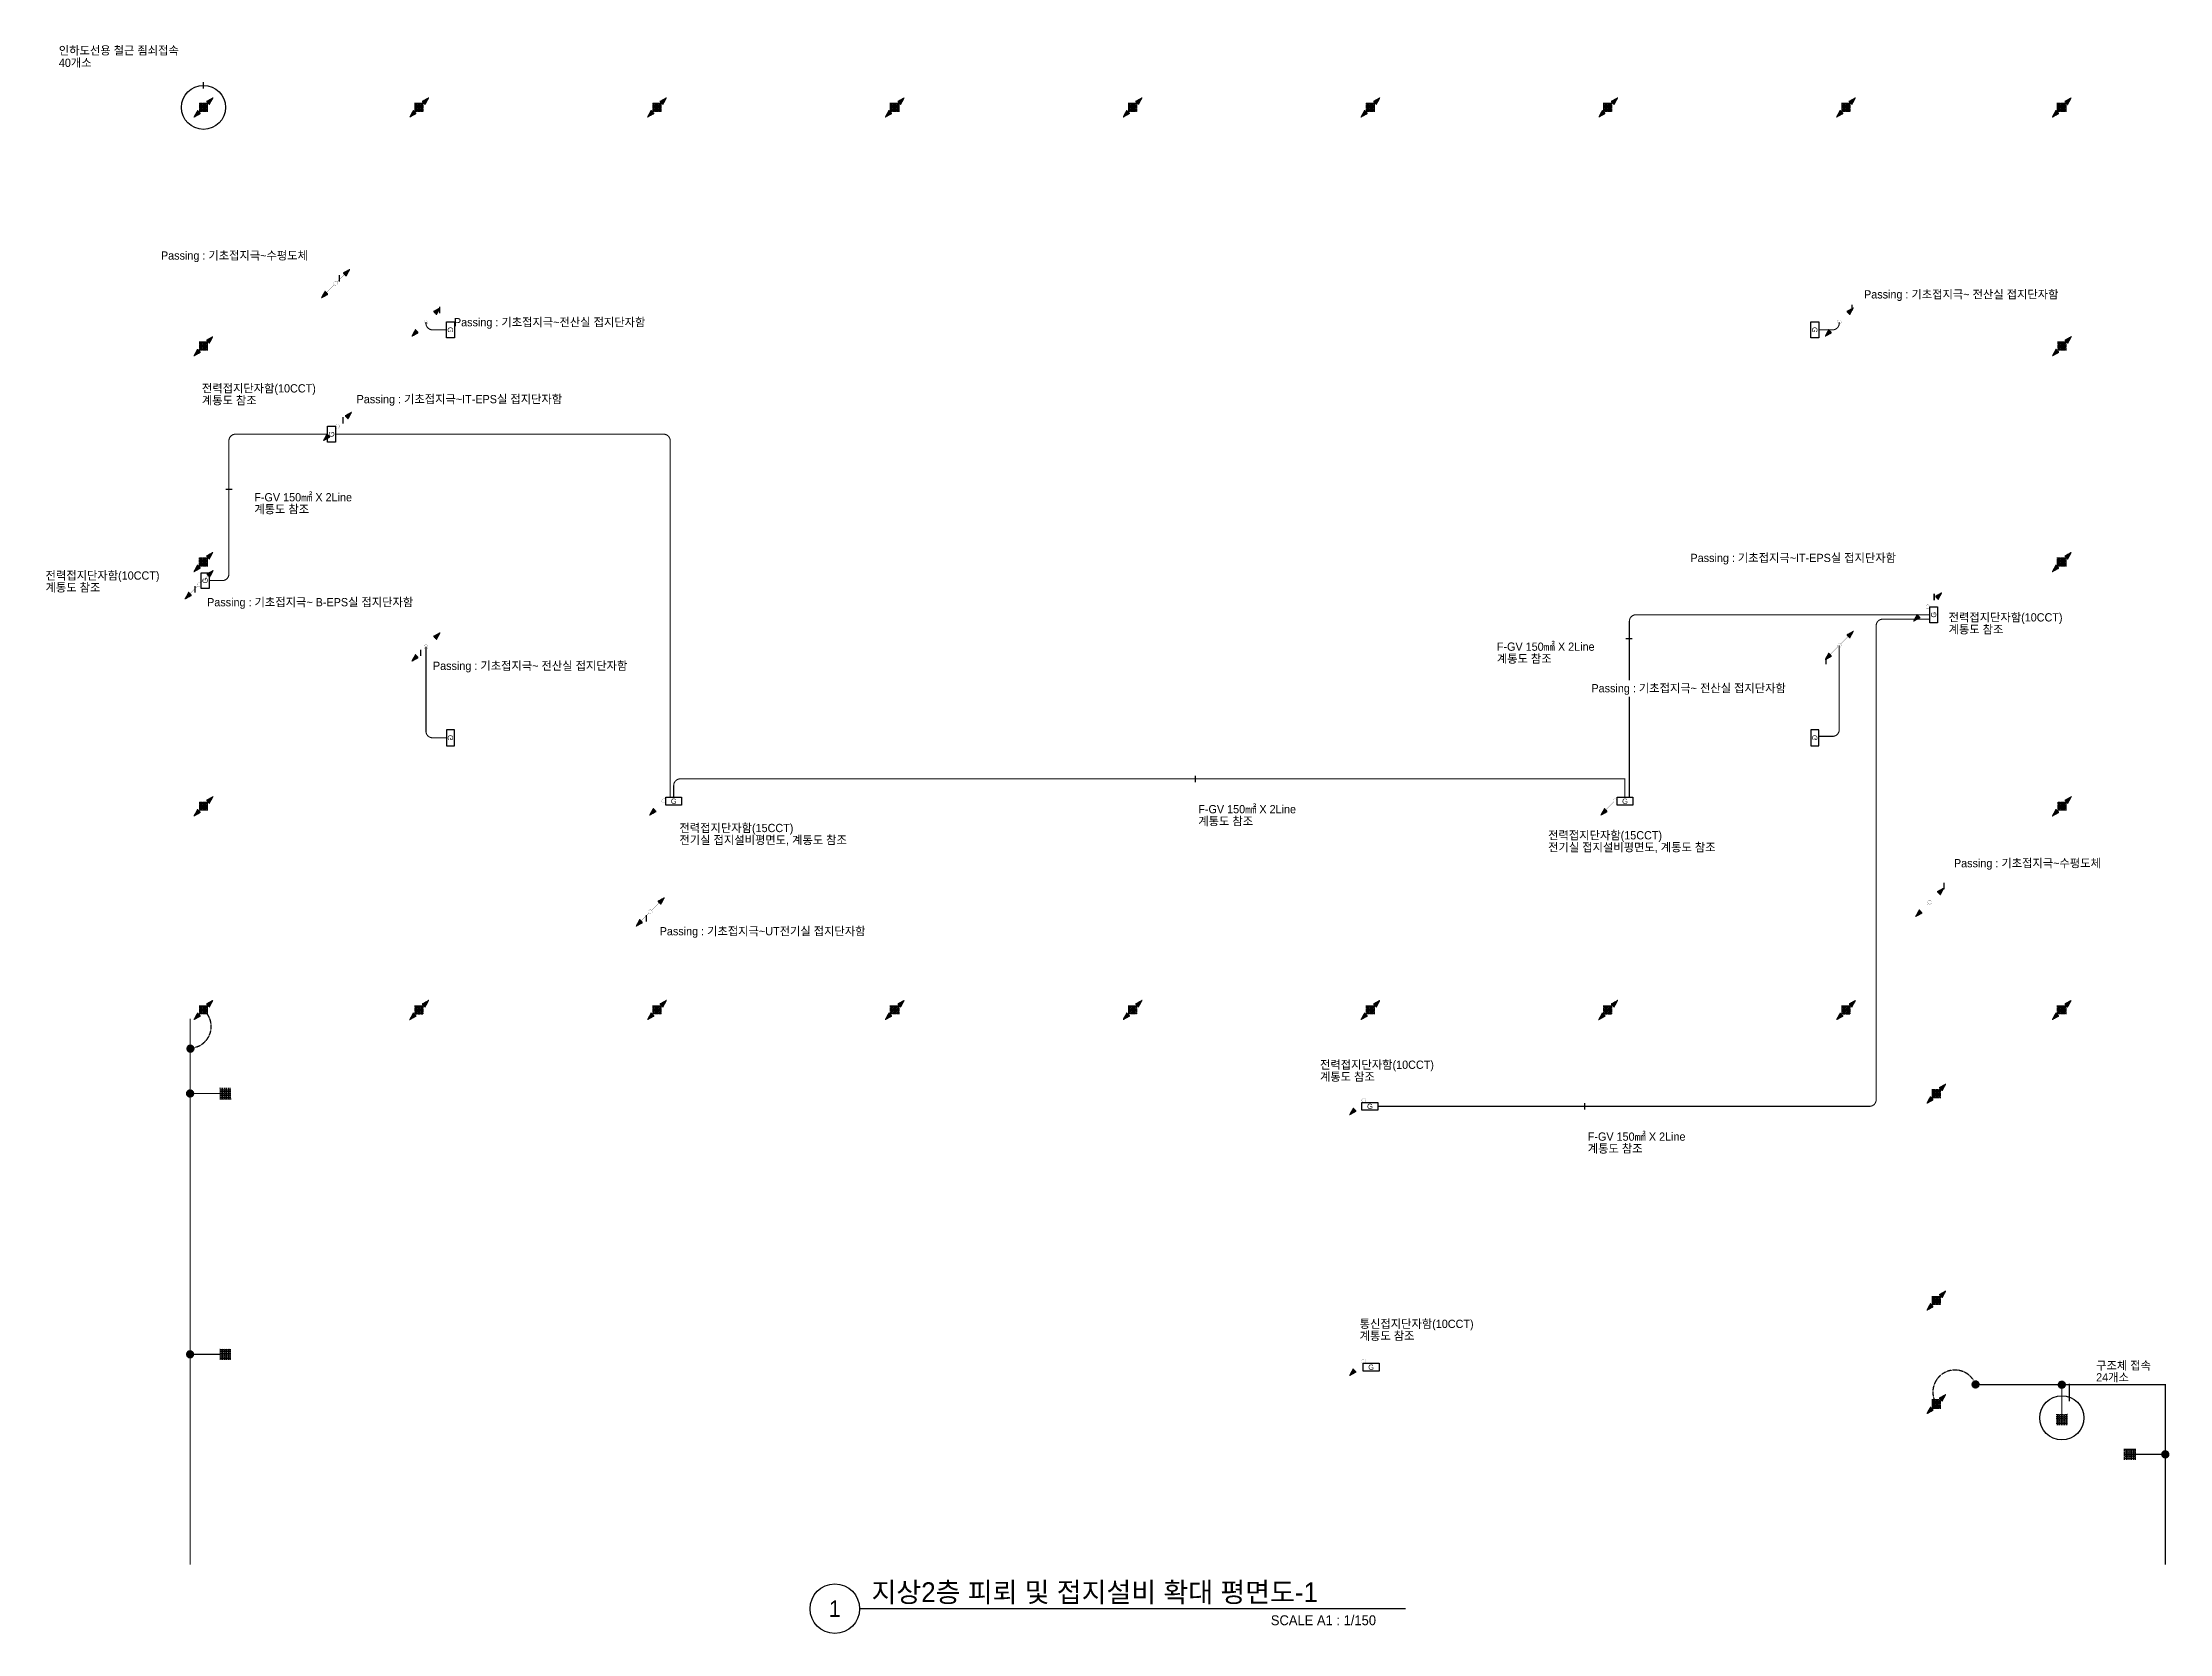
# Model space of a CAD drawing. Header units: millimetres. Extents: x 84495 to 502050, y -708375 to 1238700.
# Drawn here: x 259945 to 356540, y -173775 to -101508 of the extents above; entities that cross this region are included whole.
import ezdxf
from ezdxf.enums import TextEntityAlignment as Align

# ---------------------------------------------------------------- set-up
doc = ezdxf.new("R2010")
doc.units = ezdxf.units.MM
doc.header["$LTSCALE"] = 150
doc.set_wipeout_variables(frame=1)
doc.linetypes.add('C2', pattern=[18.5, 13.5, -2, 1, -2])
doc.linetypes.add('HIDDEN', pattern=[0.375, 0.25, -0.125])
doc.layers.get('0').update_dxf_attribs({"lineweight": 0})
for name, color, linetype in [('------02 Etc Panel', 3, 'Continuous'), ('------99 Grounding and Lightning', 3, 'Continuous'), ('------99 Grounding and Lightning_Roof', 2, 'Continuous'), ('------99 Grounding_Grounding Terminal Board_T', 2, 'Continuous'), ('-----09 E-WIRE-GV', 2, 'Continuous'), ('-----20 General Symbol', 3, 'Continuous'), ('-----29 Indicator', 1, 'Continuous'), ('-----30 Text', 2, 'Continuous'), ('-----41 Drawing Title', 2, 'Continuous')]:
    doc.layers.add(name, color=color, linetype=linetype)
doc.styles.add('ELEC', font='')
doc.styles.get('ELEC').set_extended_font_data('Dotum')
pattern_1 = [(180, (845852.563, 610254.6404), (-1e-14, -6.25), [])]

msp = doc.modelspace()

# ---------------------------------------------------------------- texts
at = {"layer": '-----41 Drawing Title', "color": 2, "style": 'ELEC'}
msp.add_text('지상2층 피뢰 및 접지설비 확대 평면도-1', height=900, dxfattribs=at).set_placement((297592, -172350))
at = {"layer": '-----41 Drawing Title', "color": 7, "style": 'ELEC'}
msp.add_text('1', height=750, dxfattribs=at).set_placement((295927, -172650), align=Align.MIDDLE)
at = {"layer": '-----41 Drawing Title', "style": 'ELEC'}
msp.add_text('SCALE A1 : 1/150', height=450, dxfattribs=at).set_placement((320506, -173400), align=Align.RIGHT)

# ---------------------------------------------------------------- blocks, each defined once
blk = doc.blocks.new('구조체접속')
h = blk.add_hatch()
h.set_pattern_fill('ANGLE', color=1, scale=200)
h.set_pattern_definition([(0, (0, 0), (0, 55), [40, -15]), (90, (0, 0), (-55, 3e-15), [40, -15])])
h.paths.add_polyline_path([(168, 168), (-168, 168), (-168, -168), (168, -168)])
at = {"color": 1}
for p, q in [((166, 168), (168, 166)), ((-168, -166), (-166, -168))]:
    blk.add_line(p, q, dxfattribs=at)
at = {"color": 1, "const_width": 2}
blk.add_lwpolyline([(168, 168), (-168, 168), (-168, -168), (168, -168)], close=True, dxfattribs=at)
blk = doc.blocks.new("'인하도선용 수직철근 또는 철골")
h = blk.add_hatch()
h.set_pattern_fill('ANSI31', color=256, scale=50, angle=135)
h.set_pattern_definition(pattern_1)
h.paths.add_polyline_path([(291, 293), (180, 89), (88, 181)])
h = blk.add_hatch()
h.set_pattern_fill('ANSI31', color=256, scale=50, angle=135)
h.set_pattern_definition(pattern_1)
h.paths.add_polyline_path([(-291, -293), (-180, -89), (-88, -181)])
at = {"const_width": 3.93}
for points in [[(293, 293), (181, 88), (88, 181), (293, 293)], [(-293, -293), (-181, -88), (-88, -181), (-293, -293)]]:
    blk.add_lwpolyline(points, dxfattribs=at)
at = {"xscale": 0.8, "yscale": 0.8, "zscale": 0.8}
blk.add_blockref('구조체접속', (0, 0), dxfattribs=at)
blk = doc.blocks.new('입상입하1')
h = blk.add_hatch()
h.set_pattern_fill('ANSI31', color=256, scale=50, angle=135)
h.set_pattern_definition([(180, (845993.8846, 610394.13), (-1e-14, -6.25), [])])
h.paths.add_polyline_path([(432, 432), (321, 228), (229, 321)])
at = {"const_width": 3.93}
blk.add_lwpolyline([(0, 61, -1), (0, -61, -1), (0, 61)], format="xyb", dxfattribs=at)
for points in [[(43, 43), (275, 275)], [(434, 433), (322, 227), (229, 321), (434, 433)]]:
    blk.add_lwpolyline(points, dxfattribs=at)
blk = doc.blocks.new('접속점 (본딩)')
h = blk.add_hatch(color=256)
h.dxf.hatch_style = 1
h.paths.add_polyline_path([(125, 0, 1), (-125, 0, 1)])
at = {"const_width": 2}
for points in [[(125, 0, 1), (-125, 0)], [(125, 0, -1), (-125, 0)]]:
    blk.add_lwpolyline(points, format="xyb", dxfattribs=at)
blk = doc.blocks.new('C01')
blk.add_lwpolyline([(-300, 0), (-300, 300), (300, 300), (300, 0)], close=True)
at = {"style": 'ELEC'}
blk.add_text('G', height=200, dxfattribs=at).set_placement((0, 150), align=Align.MIDDLE)
blk = doc.blocks.new('A13')
blk.add_lwpolyline([(-300, 0), (-300, 300), (300, 300), (300, 0)], close=True)
at = {"style": 'ELEC'}
blk.add_text('G', height=200, dxfattribs=at).set_placement((0, 150), align=Align.MIDDLE)

# ---------------------------------------------------------------- linework, layer by layer
at = {"layer": '------99 Grounding and Lightning_Roof', "color": 2, "linetype": 'HIDDEN', "ltscale": 10, "const_width": 50, "elevation": 0}
for points in [[(266650, -145850), (266650, -170650)], [(347738, -162475), (356350, -162475), (356350, -170650)]]:
    msp.add_lwpolyline(points, dxfattribs=at)
at = {"layer": '-----09 E-WIRE-GV', "color": 4, "linetype": 'C2', "ltscale": 0.1, "const_width": 50, "elevation": 0}
msp.add_lwpolyline([(340610, -114560), (341242, -114560, 0.414214), (341542, -114260), (341542, -114200)], format="xyb", dxfattribs=at)
at = {"layer": '-----09 E-WIRE-GV', "color": 1, "linetype": 'C2', "ltscale": 0.3, "const_width": 50, "elevation": 0}
for points in [[(272890, -119299), (268708, -119299, 0.414214), (268408, -119599), (268408, -125650, -0.414214), (268108, -125950), (267510, -125950)], [(288451, -135790), (288451, -119599, 0.414214), (288151, -119299), (273250, -119299)], [(345650, -127501), (332311, -127501, 0.414214), (332011, -127801), (332011, -135790)], [(288610, -135790), (288610, -135256, -0.414214), (288910, -134956), (331810, -134956), (331810, -135790)]]:
    msp.add_lwpolyline(points, format="xyb", dxfattribs=at)
at = {"layer": '-----09 E-WIRE-GV', "color": 4, "linetype": 'C2', "ltscale": 0.1, "const_width": 50}
for points in [[(266645, -149247), (267996, -149247)], [(266645, -161095), (267996, -161095)]]:
    msp.add_lwpolyline(points, dxfattribs=at)
at = {"layer": '-----09 E-WIRE-GV', "color": 4, "linetype": 'C2', "ltscale": 0.1, "const_width": 50, "elevation": 0}
for points in [[(351650, -162475), (351650, -163826)], [(356350, -165640), (354999, -165640)]]:
    msp.add_lwpolyline(points, dxfattribs=at)
at = {"layer": '-----09 E-WIRE-GV', "color": 4, "linetype": 'C2', "ltscale": 0.1}
for centre, radius, start, end in [((266625, -146201), 982, 271.47851, 50.20512), ((346795, -162811), 1002, 19.59394, 212.5473)]:
    msp.add_arc(centre, radius, start, end, dxfattribs=at)
at = {"layer": '-----29 Indicator', "elevation": 0}
for points in [[(273035, -111211, 0, 0, 0), (273420, -111211, 0, 0, 0), (273420, -112074, 64.2, 64.2, 0), (273420, -112374, 0, 0, 0)], [(269425, -121801, 0, 0, 0), (268561, -121801, 64.2, 64.2, 0), (268261, -121801, 0, 0, 0)], [(330982, -128588, 0, 0, 0), (331845, -128588, 64.2, 64.2, 0), (332146, -128588, 0, 0, 0)], [(312297, -135969, 0, 0, 0), (312297, -135106, 64.2, 64.2, 0), (312297, -134806, 0, 0, 0)], [(329985, -150843, 0, 0, 0), (329985, -149980, 64.2, 64.2, 0), (329985, -149680, 0, 0, 0)]]:
    msp.add_lwpolyline(points, format="xyseb", dxfattribs=at)
at = {"layer": '-----29 Indicator'}
for centre in [(267253, -104453), (351650, -163978)]:
    msp.add_circle(centre, 1000, dxfattribs=at)
at = {"layer": '-----41 Drawing Title', "color": 7}
msp.add_line((321848, -172650), (297052, -172650), dxfattribs=at)
msp.add_circle((295927, -172650), 1125, dxfattribs=at)

# ---------------------------------------------------------------- block references
at = {"layer": '------02 Etc Panel', "xscale": 1.199999999953434, "yscale": 1.199999999953434, "zscale": 1.199999999953434, "rotation": 90}
for p in [(273250, -119299), (267510, -125950), (346010, -127501), (346010, -127501)]:
    msp.add_blockref('C01', p, dxfattribs=at)
at = {"layer": '------02 Etc Panel', "xscale": 1.199999999953434, "yscale": 1.199999999953434, "zscale": 1.199999999953434}
for p in [(288610, -136150), (331810, -136150), (320228, -150010)]:
    msp.add_blockref('C01', p, dxfattribs=at)
at = {"layer": '------99 Grounding and Lightning', "xscale": 1.5, "yscale": 1.5, "zscale": 1.5}
for p in [(267253, -104453), (277050, -104450), (287850, -104450), (298650, -104450), (309450, -104450), (320250, -104450), (331050, -104450), (341850, -104450), (351647, -104453), (267253, -115297), (351653, -115297), (267250, -125100), (351650, -125100), (267253, -136197), (351653, -136197), (267253, -145447), (277050, -145450), (287850, -145447), (298650, -145447), (309450, -145447), (320250, -145447), (331050, -145450), (341850, -145450), (351647, -145447), (345950, -149250), (345950, -158650), (345950, -163350)]:
    msp.add_blockref("'인하도선용 수직철근 또는 철골", p, dxfattribs=at)
for name, p, rotation in [('접속점 (본딩)', (266660, -147210), 89.99999999999999), ('접속점 (본딩)', (266645, -149247), 269.9999999999999), ('구조체접속', (268248, -149247), 269.9999999999999), ('접속점 (본딩)', (266645, -161095), 269.9999999999999), ('구조체접속', (268248, -161095), 269.9999999999999), ('접속점 (본딩)', (347734, -162463), 89.99999999999999), ('접속점 (본딩)', (351650, -162475), 180), ('구조체접속', (351650, -164078), 180), ('구조체접속', (354747, -165640), 89.99999999999999), ('접속점 (본딩)', (356350, -165640), 89.99999999999999)]:
    msp.add_blockref(name, p, dxfattribs=dict(at, rotation=rotation))
at = {"layer": '------99 Grounding_Grounding Terminal Board_T', "yscale": 1.2, "zscale": 1.2}
for p, xscale, rotation in [((340250, -114560), 1.2, 270), ((278650, -133090), -1.2, 90), ((340610, -133090), -1.2, 90)]:
    msp.add_blockref('A13', p, dxfattribs=dict(at, xscale=xscale, rotation=rotation))
at = {"layer": '------99 Grounding_Grounding Terminal Board_T', "xscale": 1.2, "yscale": 1.2, "zscale": 1.2}
msp.add_blockref('A13', (320281, -161860), dxfattribs=at)
at = {"layer": '-----20 General Symbol', "xscale": 1.5, "yscale": 1.5, "zscale": 1.5}
for p in [(273253, -112453), (277358, -114200), (341542, -114200), (273342, -118939), (267058, -126130), (345558, -127141), (277358, -128958), (341542, -128892), (345653, -140553), (287545, -140993)]:
    msp.add_blockref('입상입하1', p, dxfattribs=at)
at = {"layer": '-----20 General Symbol', "xscale": 1.5, "yscale": 1.5, "zscale": 1.5, "rotation": 180}
for p in [(273253, -112453), (277358, -114200), (341542, -114200), (273342, -118939), (267058, -126130), (345558, -127141), (277358, -128958), (341542, -128892), (288158, -135950), (331358, -135950), (287545, -140993), (345653, -140556), (319951, -149558), (319942, -161408)]:
    msp.add_blockref('입상입하1', p, dxfattribs=at)

msp.set_redraw_order([(e.dxf.handle, doc.entitydb.next_handle()) for e in msp.query("TEXT MTEXT ATTDEF DIMENSION ARC_DIMENSION")])  # texts and dimensions are drawn at this point

# ---------------------------------------------------------------- wipeouts: each hides what was drawn before it
for points in [[(260619, -101508), (266869, -101508), (266869, -102758), (260619, -102758)], [(334663, -124537), (345367, -124537), (345367, -125287), (334663, -125287)], [(259945, -125357), (265880, -125357), (265880, -126607), (259945, -126607)], [(328140, -137176), (337038, -137176), (337038, -138426), (328140, -138426)], [(346690, -138437), (354413, -138437), (354413, -139187), (346690, -139187)], [(317823, -147578), (323733, -147578), (323733, -148828), (317823, -148828)]]:
    msp.add_wipeout(points).dxf.layer = '-----29 Indicator'
msp.add_wipeout([(319625, -159349), (325535, -159349), (325535, -160599), (319625, -160599)]).translate(0, 0, 0).dxf.layer = '-----29 Indicator'

# ---------------------------------------------------------------- next in the draw order: linework, layer by layer
at = {"layer": '-----09 E-WIRE-GV', "color": 1, "linetype": 'C2', "ltscale": 0.3, "const_width": 50, "elevation": 0}
msp.add_lwpolyline([(345650, -127701), (343519, -127701, 0.414214), (343219, -128001), (343219, -149530, -0.414214), (342919, -149830), (320588, -149830)], format="xyb", dxfattribs=at)
at = {"layer": '-----29 Indicator'}
for points in [[(266869, -102146, 0, 0, 0), (267253, -102146, 0, 0, 0), (267253, -103303, 64.2, 64.2, 0), (267253, -103603, 0, 0, 0)], [(346690, -138812, 0, 0, 0), (346305, -138812, 0, 0, 0), (346305, -139675, 64.2, 64.2, 0), (346305, -139976, 0, 0, 0)]]:
    msp.add_lwpolyline(points, format="xyseb", dxfattribs=at)
at = {"layer": '-----29 Indicator', "elevation": 0}
msp.add_lwpolyline([(345367, -124912, 0, 0, 0), (345855, -124912, 0, 0, 0), (345855, -126544, 64.2, 64.2, 0), (345855, -126845, 0, 0, 0)], format="xyseb", dxfattribs=at)

# ---------------------------------------------------------------- next in the draw order: texts
at = {"layer": '-----30 Text', "style": 'ELEC'}
for s, p in [('40개소', (260686, -102428)), ('인하도선용 철근 죔쇠접속', (260686, -101870)), ('전력접지단자함(10CCT)', (260082, -125719)), ('Passing : 기초접지극~IT-EPS실 접지단자함', (334786, -124919)), ('계통도 참조', (260082, -126264)), ('전력접지단자함(15CCT)', (328322, -137518, 0)), ('전기실 접지설비평면도, 계통도 참조', (328322, -138063, 0)), ('Passing : 기초접지극~수평도체', (346752, -138785)), ('전력접지단자함(10CCT)', (317960, -147940)), ('계통도 참조', (317960, -148485)), ('통신접지단자함(10CCT)', (319762, -159711)), ('계통도 참조', (319762, -160256))]:
    msp.add_text(s, height=375, dxfattribs=at).set_placement(p, align=Align.MIDDLE_LEFT)

# ---------------------------------------------------------------- next in the draw order: wipeouts: each hides what was drawn before it
for points in [[(265262, -110836), (273035, -110836), (273035, -111586), (265262, -111586)], [(342605, -112584), (352828, -112584), (352828, -113334), (342605, -113334)], [(278471, -113829), (288531, -113829), (288531, -114579), (278471, -114579)], [(274085, -117325), (284788, -117325), (284788, -118075), (274085, -118075)], [(269425, -121801), (274550, -121801), (274550, -123051), (269425, -123051)], [(267356, -126567), (278059, -126567), (278059, -127317), (267356, -127317)], [(346372, -127257), (352319, -127257), (352319, -128507), (346372, -128507)], [(277611, -129456), (287834, -129456), (287834, -130206), (277611, -130206)], [(312297, -135969), (317422, -135969), (317422, -137219), (312297, -137219)], [(288688, -136844), (297585, -136844), (297585, -138094), (288688, -138094)], [(287855, -141512), (298559, -141512), (298559, -142262), (287855, -142262)], [(329985, -150843), (335110, -150843), (335110, -152093), (329985, -152093)], [(353147, -161293), (356059, -161293), (356059, -162427), (353147, -162427)]]:
    msp.add_wipeout(points).dxf.layer = '-----29 Indicator'
msp.add_wipeout([(267045, -116854), (273033, -116854), (273033, -118104), (267045, -118104)]).translate(0, 0, 0).dxf.layer = '-----29 Indicator'

# ---------------------------------------------------------------- next in the draw order: linework, layer by layer
at = {"layer": '-----09 E-WIRE-GV', "color": 4, "linetype": 'C2', "ltscale": 0.1, "const_width": 50, "elevation": 0}
for points in [[(278290, -114560), (277658, -114560, -0.414214), (277358, -114260), (277358, -114200)], [(278290, -133090), (277658, -133090, -0.414214), (277358, -132790), (277358, -128958)]]:
    msp.add_lwpolyline(points, format="xyb", dxfattribs=at)
at = {"layer": '-----29 Indicator', "elevation": 0}
for points in [[(342605, -112959, 0, 0, 0), (342117, -112959, 0, 0, 0), (342117, -113409, 64.2, 64.2, 0), (342117, -113709, 0, 0, 0)], [(278471, -114204, 0, 0, 0), (277982, -114204, 0, 0, 0), (277982, -113812, 64.2, 64.2, 0), (277982, -113512, 0, 0, 0)], [(274085, -117700, 0, 0, 0), (273596, -117700, 0, 0, 0), (273596, -118516, 64.2, 64.2, 0), (273596, -118817, 0, 0, 0)], [(267356, -126942, 0, 0, 0), (266867, -126942, 0, 0, 0), (266867, -126493, 64.2, 64.2, 0), (266867, -126192, 0, 0, 0)], [(277611, -129831, 0, 0, 0), (277122, -129831, 0, 0, 0), (277122, -129381, 64.2, 64.2, 0), (277122, -129081, 0, 0, 0)], [(287855, -141887, 0, 0, 0), (287366, -141887, 0, 0, 0), (287366, -141437, 64.2, 64.2, 0), (287366, -141137, 0, 0, 0)], [(353147, -161860, 0, 0, 0), (351993, -161860, 0, 0, 0), (351993, -162432, 64.2, 64.2, 0), (351993, -163232, 0, 0, 0)]]:
    msp.add_lwpolyline(points, format="xyseb", dxfattribs=at)

# ---------------------------------------------------------------- next in the draw order: block references
at = {"layer": '------99 Grounding_Grounding Terminal Board_T', "xscale": 1.2, "yscale": 1.2, "zscale": 1.2, "rotation": 270}
msp.add_blockref('A13', (278290, -114560), dxfattribs=at)

# ---------------------------------------------------------------- next in the draw order: texts
at = {"layer": '-----30 Text', "style": 'ELEC'}
for s, p in [('Passing : 기초접지극~수평도체', (265323, -111183)), ('Passing : 기초접지극~ 전산실 접지단자함', (342669, -112947)), ('Passing : 기초접지극~전산실 접지단자함', (278629, -114212)), ('계통도 참조', (267182, -117761)), ('전력접지단자함(10CCT)', (267182, -117217)), ('Passing : 기초접지극~IT-EPS실 접지단자함', (274208, -117707)), ('계통도 참조', (269562, -122708)), ('F-GV 150㎟ X 2Line ', (269562, -122164)), ('Passing : 기초접지극~ B-EPS실 접지단자함', (267419, -126930)), ('전력접지단자함(10CCT)', (346509, -127619)), ('계통도 참조', (346509, -128164)), ('Passing : 기초접지극~ 전산실 접지단자함', (277675, -129819)), ('F-GV 150㎟ X 2Line ', (312434, -136332)), ('전력접지단자함(15CCT)', (288870, -137187)), ('계통도 참조', (312434, -136876)), ('전기실 접지설비평면도, 계통도 참조', (288870, -137731)), ('Passing : 기초접지극~UT전기실 접지단자함', (287973, -141875)), ('계통도 참조', (330122, -151750)), ('F-GV 150㎟ X 2Line ', (330122, -151206)), ('24개소', (353210, -162140, 0)), ('구조체 접속 ', (353210, -161605, 0))]:
    msp.add_text(s, height=375, dxfattribs=at).set_placement(p, align=Align.MIDDLE_LEFT)

# ---------------------------------------------------------------- next in the draw order: wipeouts: each hides what was drawn before it
for points in [[(325857, -128588), (330982, -128588), (330982, -129838), (325857, -129838)], [(330225, -130475), (340447, -130475), (340447, -131225), (330225, -131225)]]:
    msp.add_wipeout(points).dxf.layer = '-----29 Indicator'

# ---------------------------------------------------------------- next in the draw order: linework, layer by layer
at = {"layer": '-----09 E-WIRE-GV', "color": 4, "linetype": 'C2', "ltscale": 0.1, "const_width": 50, "elevation": 0}
msp.add_lwpolyline([(340610, -133024), (341242, -133024, 0.414214), (341542, -132724), (341542, -128892)], format="xyb", dxfattribs=at)
at = {"layer": '-----29 Indicator', "elevation": 0}
msp.add_lwpolyline([(340447, -130850, 0, 0, 0), (340936, -130850, 0, 0, 0), (340936, -129747, 64.2, 64.2, 0), (340936, -129446, 0, 0, 0)], format="xyseb", dxfattribs=at)

# ---------------------------------------------------------------- next in the draw order: texts
at = {"layer": '-----30 Text', "style": 'ELEC'}
for s, p in [('계통도 참조', (325994, -129495)), ('F-GV 150㎟ X 2Line ', (325994, -128950)), ('Passing : 기초접지극~ 전산실 접지단자함', (330288, -130838))]:
    msp.add_text(s, height=375, dxfattribs=at).set_placement(p, align=Align.MIDDLE_LEFT)

doc.saveas('drawing.dxf')
